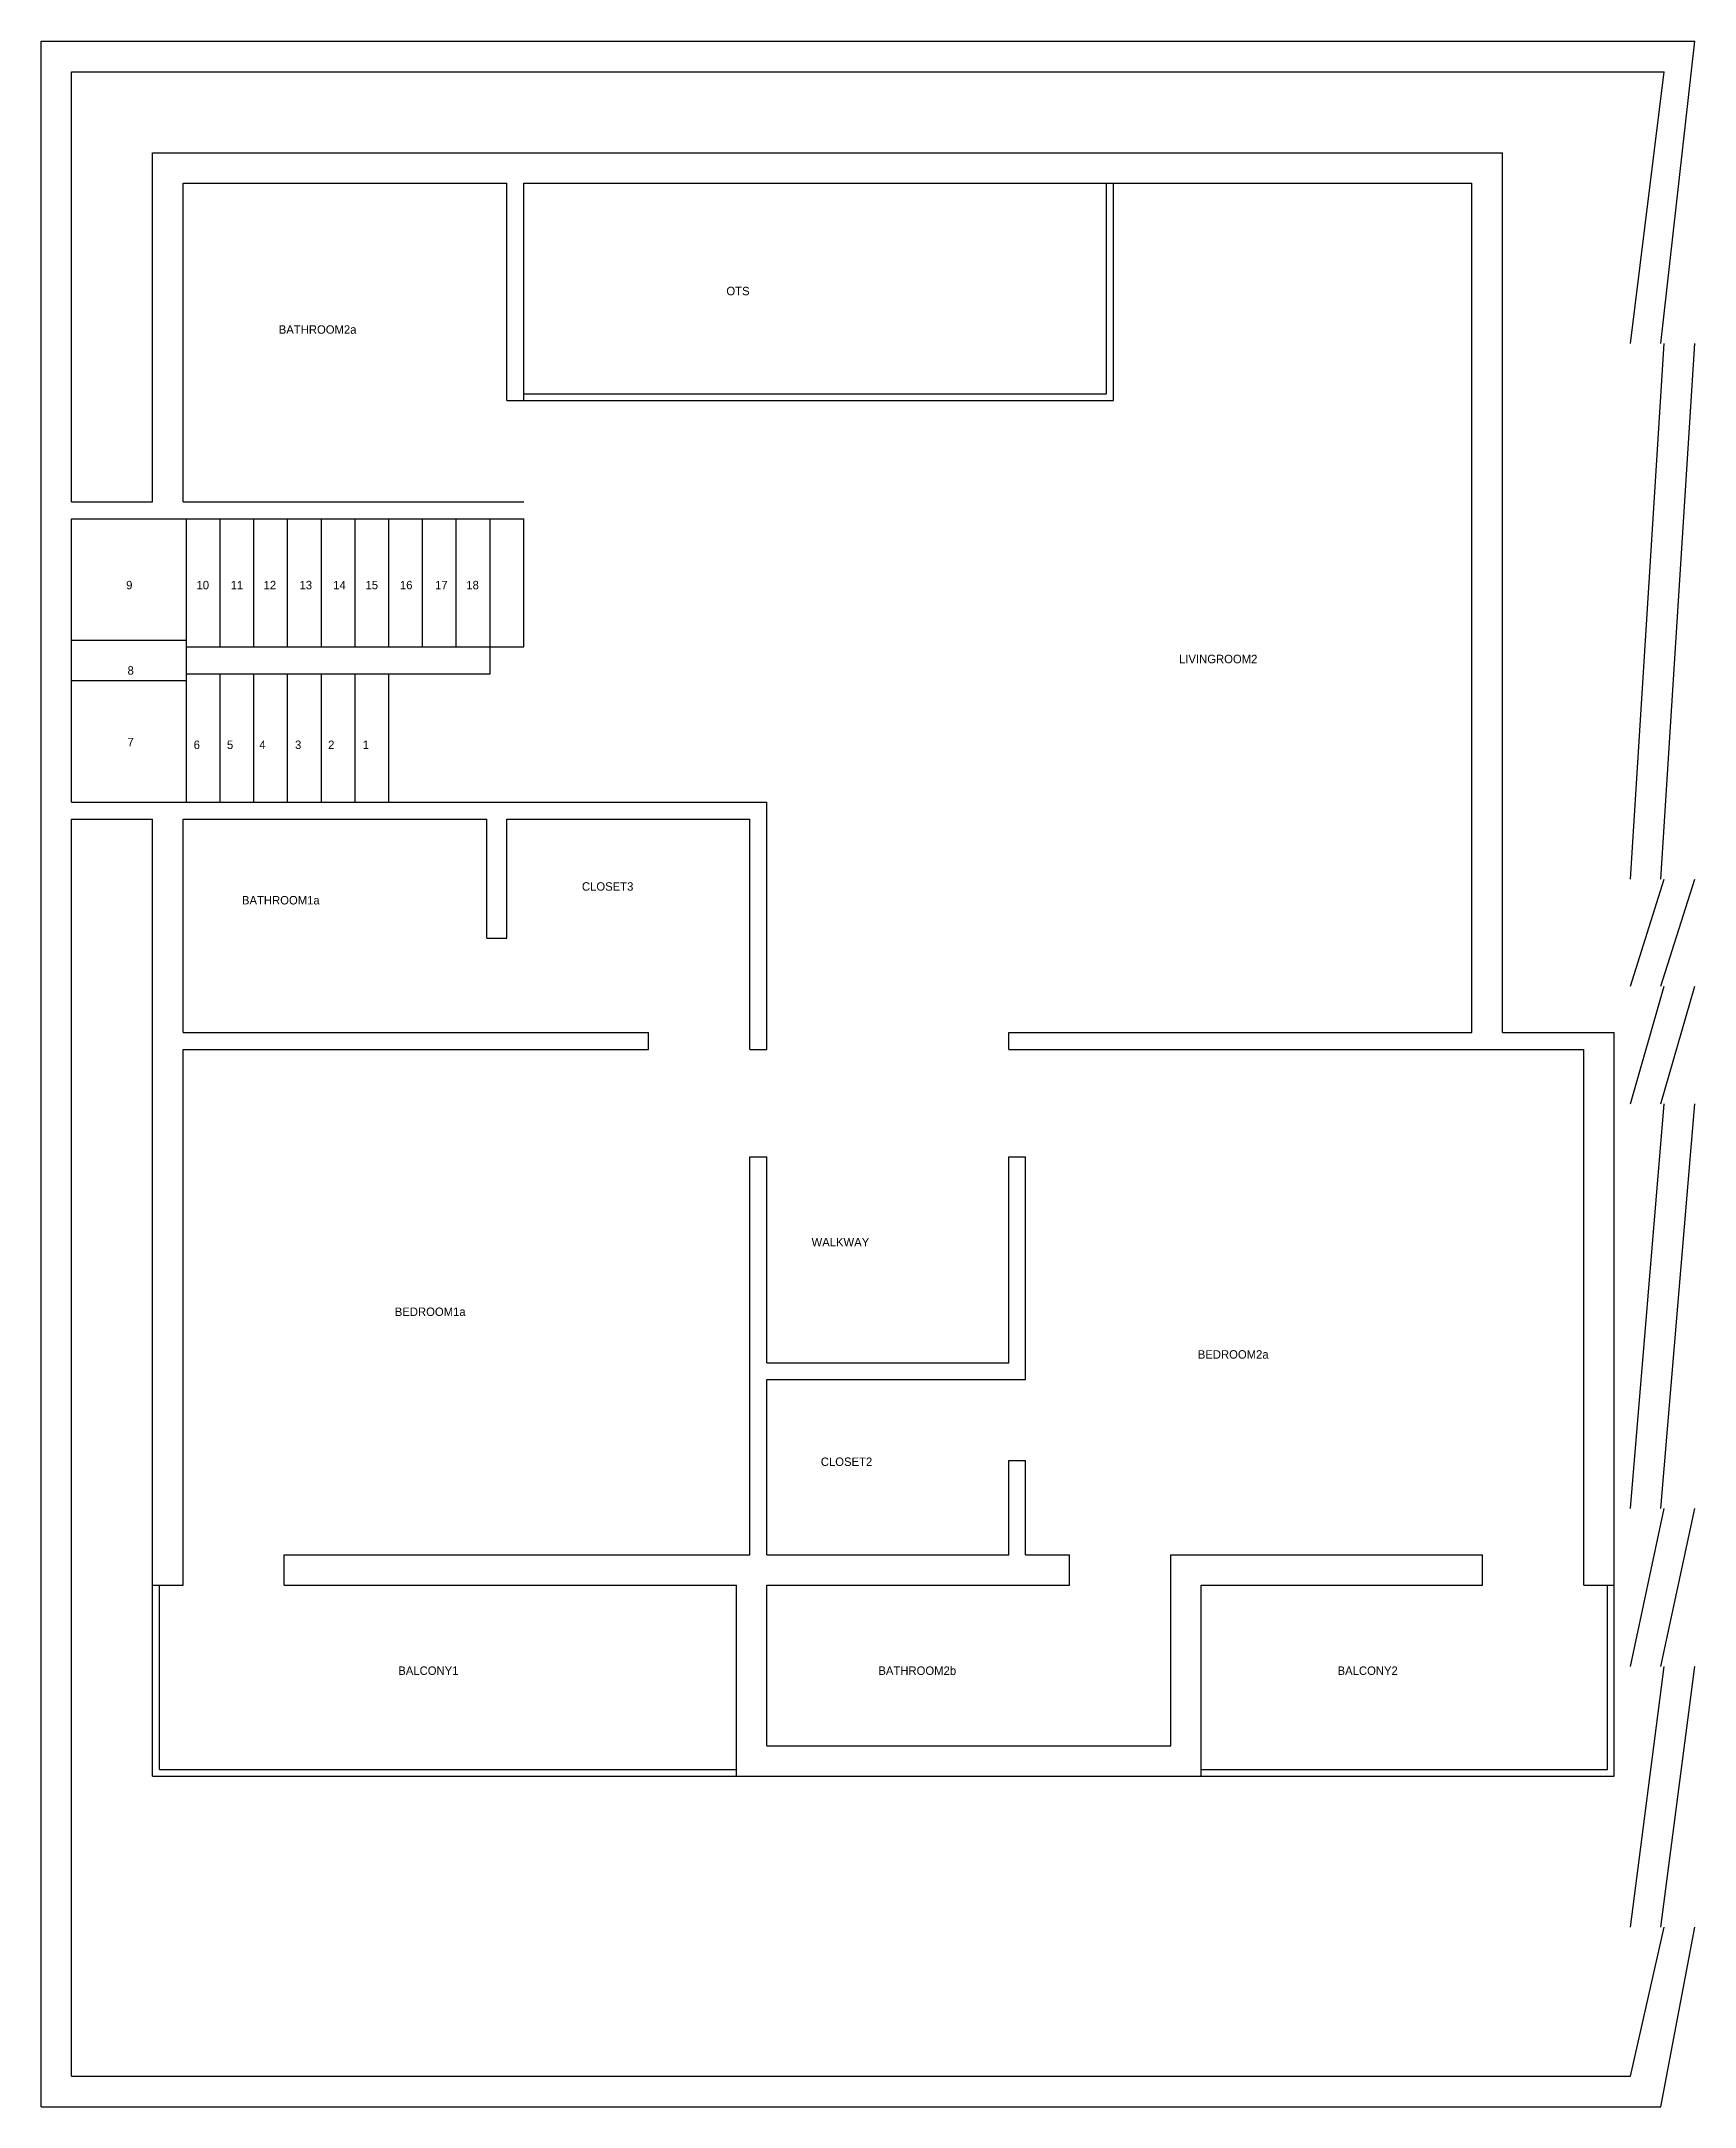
# Model space of a CAD drawing. Header units: metres. Extents: x 0 to 1097, y 0 to 612.
# Drawn here: x 607 to 1097, y 0 to 612 of the extents above; entities that cross this region are included whole.
import ezdxf

# ---------------------------------------------------------------- set-up
doc = ezdxf.new("R2010")
doc.units = ezdxf.units.M
for name, color, linetype in [('Balcony1', 7, 'Continuous'), ('Balcony2', 7, 'Continuous'), ('BathRoom1a', 7, 'Continuous'), ('BathRoom2a', 7, 'Continuous'), ('BathRoom2b', 7, 'Continuous'), ('BedRoom1a', 7, 'Continuous'), ('BedRoom2a', 7, 'Continuous'), ('Boundary', 7, 'Continuous'), ('Closet2', 7, 'Continuous'), ('Closet3', 7, 'Continuous'), ('LivingRoom2', 7, 'Continuous'), ('OTS', 7, 'Continuous'), ('Staircase', 7, 'Continuous'), ('Walkway', 7, 'Continuous')]:
    doc.layers.add(name, color=color, linetype=linetype)

msp = doc.modelspace()

# ---------------------------------------------------------------- texts
at = {"layer": 'Balcony1', "insert": (713.13, 130.45), "char_height": 2.5, "attachment_point": 1}
msp.add_mtext('BALCONY1', dxfattribs=at)
at = {"layer": 'Balcony2', "insert": (991.5, 130.45), "char_height": 2.5, "attachment_point": 1}
msp.add_mtext('BALCONY2', dxfattribs=at)
at = {"layer": 'BathRoom1a', "insert": (666.8, 358.74), "char_height": 2.5, "attachment_point": 1}
msp.add_mtext('BATHROOM1a', dxfattribs=at)
at = {"layer": 'BathRoom2a', "insert": (677.71, 527.85), "char_height": 2.5, "attachment_point": 1}
msp.add_mtext('BATHROOM2a', dxfattribs=at)
at = {"layer": 'BathRoom2b', "insert": (855.41, 130.45), "char_height": 2.5, "attachment_point": 1}
msp.add_mtext('BATHROOM2b', dxfattribs=at)
at = {"layer": 'BedRoom1a', "insert": (712.09, 236.8), "char_height": 2.5, "attachment_point": 1}
msp.add_mtext('BEDROOM1a', dxfattribs=at)
at = {"layer": 'BedRoom2a', "insert": (950.07, 224.16), "char_height": 2.5, "attachment_point": 1}
msp.add_mtext('BEDROOM2a', dxfattribs=at)
at = {"layer": 'Closet2', "insert": (838.35, 192.36), "char_height": 2.5, "attachment_point": 1}
msp.add_mtext('CLOSET2', dxfattribs=at)
at = {"layer": 'Closet3', "insert": (767.56, 362.82), "char_height": 2.5, "attachment_point": 1}
msp.add_mtext('CLOSET3', dxfattribs=at)
at = {"layer": 'LivingRoom2', "insert": (944.51, 430.22), "char_height": 2.5, "attachment_point": 1}
msp.add_mtext('LIVINGROOM2', dxfattribs=at)
at = {"layer": 'OTS', "insert": (810.37, 539.25), "char_height": 2.5, "attachment_point": 1}
msp.add_mtext('OTS', dxfattribs=at)
at = {"layer": 'Staircase', "char_height": 2.5, "attachment_point": 1}
for s, insert in [('9', (632.48, 452.12)), ('10', (653.33, 452.12)), ('11', (663.46, 452.12)), ('12', (673.22, 452.12)), ('13', (683.86, 452.12)), ('14', (693.86, 452.12)), ('15', (703.41, 452.12)), ('16', (713.61, 452.12)), ('17', (724.04, 452.12)), ('18', (733.29, 452.12)), ('8', (632.89, 426.82)), ('7', (632.89, 405.6)), ('6', (652.49, 404.79)), ('5', (662.36, 404.8)), ('4', (671.94, 404.8)), ('3', (682.53, 404.8)), ('2', (692.32, 404.8)), ('1', (702.58, 404.8))]:
    msp.add_mtext(s, dxfattribs=dict(at, insert=insert))
at = {"layer": 'Walkway', "insert": (835.61, 257.42), "char_height": 2.5, "attachment_point": 1}
msp.add_mtext('WALKWAY', dxfattribs=at)

# ---------------------------------------------------------------- linework, layer by layer
at = {"layer": 'Balcony1'}
for p, q in [((679.33, 154.5), (679.33, 163.5)), ((640.33, 97.9), (640.33, 154.5)), ((640.33, 154.5), (649.33, 154.5)), ((642.33, 99.9), (642.33, 154.5)), ((679.33, 154.5), (813.33, 154.5)), ((813.33, 97.9), (813.33, 154.5)), ((642.33, 99.9), (813.33, 99.9)), ((640.33, 97.9), (813.33, 97.9))]:
    msp.add_line(p, q, dxfattribs=at)
at = {"layer": 'Balcony2'}
for p, q in [((1034.46, 154.5), (1034.46, 163.5)), ((951.05, 97.9), (951.05, 154.5)), ((951.05, 154.5), (1034.46, 154.5)), ((1064.46, 154.5), (1073.46, 154.5)), ((1071.46, 99.9), (1071.46, 154.5)), ((1073.46, 97.9), (1073.46, 154.5)), ((951.05, 99.9), (1071.46, 99.9)), ((951.05, 97.9), (1073.46, 97.9))]:
    msp.add_line(p, q, dxfattribs=at)
at = {"layer": 'BathRoom1a'}
for p, q in [((649.33, 318.3), (649.33, 381.55)), ((649.33, 381.55), (739.33, 381.55)), ((739.33, 346.23), (739.33, 381.55)), ((739.33, 346.23), (745.33, 346.23)), ((649.33, 318.3), (745.33, 318.3))]:
    msp.add_line(p, q, dxfattribs=at)
at = {"layer": 'BathRoom2a'}
for p, q in [((649.33, 475.55), (649.33, 570)), ((649.33, 570), (745.33, 570)), ((745.33, 505.55), (745.33, 570)), ((745.33, 505.55), (750.33, 505.55)), ((649.33, 475.55), (750.33, 475.55))]:
    msp.add_line(p, q, dxfattribs=at)
at = {"layer": 'BathRoom2b'}
for p, q in [((912.05, 154.5), (912.05, 163.5)), ((942.05, 106.9), (942.05, 163.5)), ((822.33, 106.9), (822.33, 154.5)), ((822.33, 154.5), (912.05, 154.5)), ((822.33, 106.9), (942.05, 106.9))]:
    msp.add_line(p, q, dxfattribs=at)
at = {"layer": 'BedRoom1a'}
for p, q in [((787.33, 313.3), (787.33, 318.3)), ((649.33, 154.5), (649.33, 313.3)), ((649.33, 313.3), (787.33, 313.3)), ((817.33, 313.3), (822.33, 313.3)), ((817.33, 163.5), (817.33, 281.43)), ((817.33, 281.43), (822.33, 281.43)), ((679.33, 163.5), (817.33, 163.5))]:
    msp.add_line(p, q, dxfattribs=at)
at = {"layer": 'BedRoom2a'}
for p, q in [((894.05, 313.3), (1064.46, 313.3)), ((1064.46, 154.5), (1064.46, 313.3)), ((899.05, 215.43), (899.05, 281.43)), ((899.05, 163.5), (899.05, 191.43)), ((899.05, 163.5), (912.05, 163.5)), ((942.05, 163.5), (1034.46, 163.5))]:
    msp.add_line(p, q, dxfattribs=at)
at = {"layer": 'Boundary'}
for p, q in [((607.33, 0), (607.33, 612)), ((607.33, 612), (1097.33, 612)), ((1087.33, 522.43), (1097.33, 612)), ((616.33, 475.55), (616.33, 603)), ((616.33, 603), (1088.33, 603)), ((1078.33, 522.43), (1088.33, 603)), ((640.33, 475.55), (640.33, 579)), ((640.33, 579), (1040.33, 579)), ((1040.33, 318.3), (1040.33, 579)), ((1078.33, 363.72), (1088.33, 522.43)), ((1087.33, 363.72), (1097.33, 522.43)), ((616.33, 475.55), (640.33, 475.55)), ((616.33, 9), (616.33, 381.55)), ((616.33, 381.55), (640.33, 381.55)), ((640.33, 154.5), (640.33, 381.55)), ((1078.33, 332.02), (1088.33, 363.72)), ((1087.33, 332.02), (1097.33, 363.72)), ((1078.33, 297.12), (1088.33, 332.02)), ((1087.33, 297.12), (1097.33, 332.02)), ((1040.33, 318.3), (1073.46, 318.3)), ((1073.46, 154.5), (1073.46, 318.3)), ((1078.33, 177.22), (1088.33, 297.12)), ((1087.33, 177.22), (1097.33, 297.12)), ((1078.33, 130.45), (1088.33, 177.22)), ((1087.33, 130.45), (1097.33, 177.22)), ((1078.33, 53.2), (1088.33, 130.45)), ((1087.33, 53.2), (1097.33, 130.45)), ((813.33, 97.9), (951.05, 97.9)), ((1078.33, 9), (1088.33, 53.2)), ((1087.33, 0), (1097.33, 53.2)), ((616.33, 9), (1078.33, 9)), ((607.33, 0), (1087.33, 0))]:
    msp.add_line(p, q, dxfattribs=at)
at = {"layer": 'Closet2'}
for p, q in [((822.33, 163.5), (822.33, 215.43)), ((822.33, 215.43), (899.05, 215.43)), ((894.05, 163.5), (894.05, 191.43)), ((894.05, 191.43), (899.05, 191.43)), ((822.33, 163.5), (894.05, 163.5))]:
    msp.add_line(p, q, dxfattribs=at)
at = {"layer": 'Closet3'}
for p, q in [((745.33, 346.23), (745.33, 381.55)), ((745.33, 381.55), (817.33, 381.55)), ((817.33, 313.3), (817.33, 381.55)), ((745.33, 318.3), (787.33, 318.3))]:
    msp.add_line(p, q, dxfattribs=at)
at = {"layer": 'LivingRoom2'}
for p, q in [((923.05, 570), (1031.33, 570)), ((1031.33, 318.3), (1031.33, 570)), ((894.05, 318.3), (1031.33, 318.3))]:
    msp.add_line(p, q, dxfattribs=at)
at = {"layer": 'OTS'}
for p, q in [((750.33, 505.55), (750.33, 570)), ((750.33, 570), (923.05, 570)), ((923.05, 507.55), (923.05, 570)), ((925.05, 505.55), (925.05, 570)), ((750.33, 507.55), (923.05, 507.55)), ((750.33, 505.55), (925.05, 505.55))]:
    msp.add_line(p, q, dxfattribs=at)
at = {"layer": 'Staircase'}
for p, q in [((616.33, 386.55), (616.33, 470.55)), ((616.33, 470.55), (750.33, 470.55)), ((650.33, 386.55), (650.33, 470.55)), ((660.33, 432.55), (660.33, 470.55)), ((660.33, 432.55), (660.33, 470.55)), ((670.33, 432.55), (670.33, 470.55)), ((670.33, 432.55), (670.33, 470.55)), ((680.33, 432.55), (680.33, 470.55)), ((680.33, 432.55), (680.33, 470.55)), ((690.33, 432.55), (690.33, 470.55)), ((690.33, 432.55), (690.33, 470.55)), ((700.33, 432.55), (700.33, 470.55)), ((700.33, 432.55), (700.33, 470.55)), ((710.33, 432.55), (710.33, 470.55)), ((710.33, 432.55), (710.33, 470.55)), ((720.33, 432.55), (720.33, 470.55)), ((720.33, 432.55), (720.33, 470.55)), ((730.33, 432.55), (730.33, 470.55)), ((730.33, 432.55), (730.33, 470.55)), ((740.33, 424.55), (740.33, 470.55)), ((740.33, 432.55), (740.33, 470.55)), ((750.33, 432.55), (750.33, 470.55)), ((616.33, 434.55), (650.33, 434.55)), ((650.33, 432.55), (750.33, 432.55)), ((616.33, 422.55), (650.33, 422.55)), ((650.33, 424.55), (740.33, 424.55)), ((660.33, 386.55), (660.33, 424.55)), ((670.33, 386.55), (670.33, 424.55)), ((680.33, 386.55), (680.33, 424.55)), ((690.33, 386.55), (690.33, 424.55)), ((700.33, 386.55), (700.33, 424.55)), ((710.33, 386.55), (710.33, 424.55)), ((616.33, 386.55), (822.33, 386.55))]:
    msp.add_line(p, q, dxfattribs=at)
at = {"layer": 'Walkway'}
for p, q in [((822.33, 313.3), (822.33, 386.55)), ((894.05, 313.3), (894.05, 318.3)), ((822.33, 220.43), (822.33, 281.43)), ((894.05, 281.43), (899.05, 281.43)), ((894.05, 220.43), (894.05, 281.43)), ((822.33, 220.43), (894.05, 220.43))]:
    msp.add_line(p, q, dxfattribs=at)

msp.set_redraw_order([(e.dxf.handle, doc.entitydb.next_handle()) for e in msp.query("TEXT MTEXT ATTDEF DIMENSION ARC_DIMENSION")])  # texts and dimensions are drawn at this point

doc.saveas('drawing.dxf')
